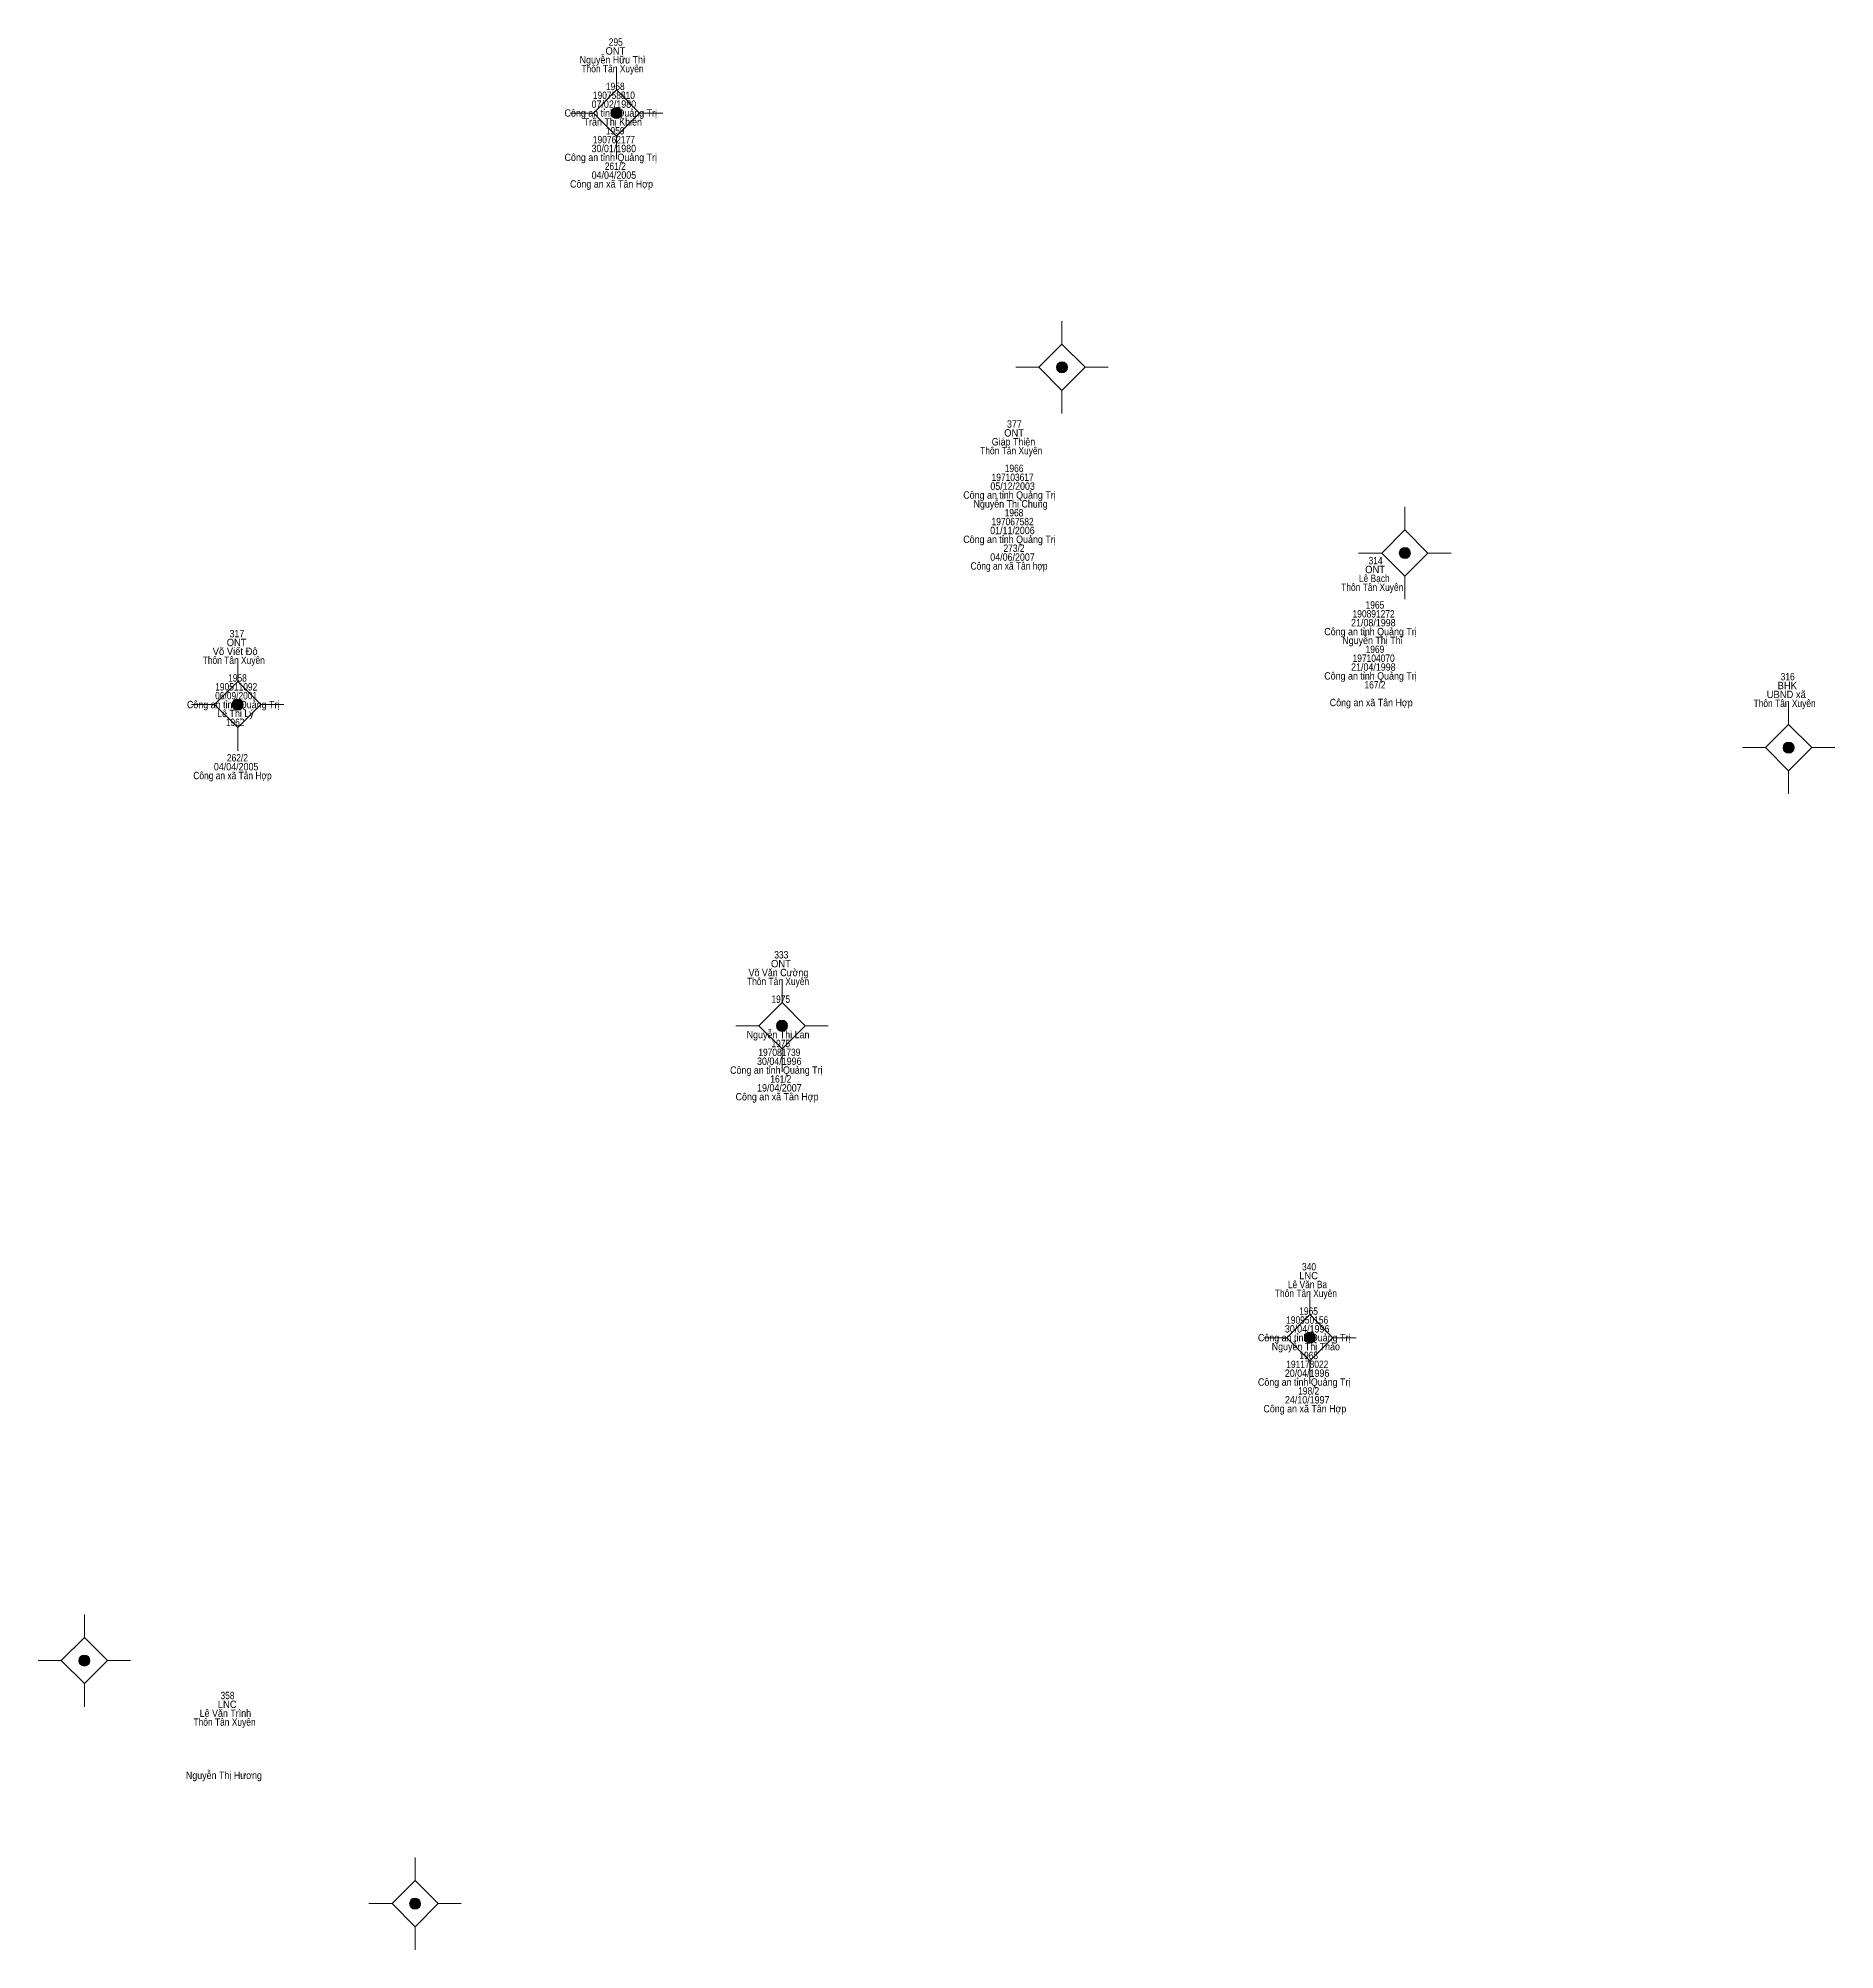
# Model space of a CAD drawing. Header units: metres. Extents: x 550999 to 552168, y 1840994 to 1841978.
# Drawn here: x 551762 to 551859.2, y 1840998.1 to 1841101.6 of the extents above; entities that cross this region are included whole.
import ezdxf
from ezdxf.enums import TextEntityAlignment as Align

# ---------------------------------------------------------------- set-up
doc = ezdxf.new("R2010")
doc.units = ezdxf.units.M
doc.header["$LTSCALE"] = 0.16
doc.layers.add('11', color=7, linetype='Continuous', lineweight=13)
doc.layers.add('15', color=7, linetype='Continuous')

msp = doc.modelspace()

# ---------------------------------------------------------------- texts
at = {"layer": '15'}
for s, width, p in [('295', 0.85, (551793.22, 1841101.18)), ('Nguyễn Hữu Thì', 0.9, (551793.045, 1841100.22)), ('Thôn Tân Xuyên', 0.85, (551793.045, 1841099.74)), ('ONT', 0.95, (551793.2, 1841100.7)), ('1958', 0.85, (551793.195, 1841098.78)), ('07/02/1980', 0.9, (551793.115, 1841097.82)), ('190758810', 0.85, (551793.12, 1841098.3)), ('Công an tỉnh Quảng Trị', 0.9, (551792.95, 1841097.34)), ('Trần Thị Khiễn', 0.9, (551793.06, 1841096.86)), ('190762177', 0.85, (551793.12, 1841095.9)), ('1959', 0.85, (551793.19, 1841096.38)), ('Công an tỉnh Quảng Trị', 0.9, (551792.95, 1841094.94)), ('30/01/1980', 0.9, (551793.115, 1841095.42)), ('Công an xã Tân Hợp', 0.9, (551792.99, 1841093.5)), ('04/04/2005', 0.9, (551793.12, 1841093.98)), ('261/2', 0.85, (551793.195, 1841094.46)), ('377', 0.9, (551814.795, 1841080.51)), ('Thôn Tân Xuyên', 0.85, (551814.625, 1841079.07)), (' Giáp Thiện', 0.9, (551814.68, 1841079.55)), ('ONT', 0.95, (551814.78, 1841080.03)), ('1966', 0.85, (551814.78, 1841078.11)), ('05/12/2003', 0.9, (551814.7, 1841077.15)), ('197103617', 0.85, (551814.7, 1841077.63)), ('Công an tỉnh Quảng Trị', 0.9, (551814.53, 1841076.67)), ('Nguyễn Thị Chung', 0.9, (551814.59, 1841076.19)), ('197067582', 0.85, (551814.7, 1841075.23)), ('1968', 0.85, (551814.775, 1841075.71)), ('Công an tỉnh Quảng Trị', 0.9, (551814.53, 1841074.27)), ('01/11/2006', 0.9, (551814.69, 1841074.75)), ('Công an xã Tân hợp ', 0.85, (551814.57, 1841072.83)), ('04/06/2007', 0.9, (551814.695, 1841073.31)), ('273/2', 0.85, (551814.775, 1841073.79)), ('314', 0.85, (551834.345, 1841073.12)), ('Lê Bạch', 0.85, (551834.275, 1841072.16)), ('ONT', 0.95, (551834.32, 1841072.64)), ('Thôn Tân Xuyên', 0.85, (551834.165, 1841071.68)), ('21/08/1998', 0.9, (551834.225, 1841069.76)), ('190891272', 0.85, (551834.24, 1841070.24)), ('1965', 0.85, (551834.31, 1841070.72)), ('ONT', 0.95, (551772.7, 1841068.69)), ('317', 0.9, (551772.715, 1841069.17)), ('Công an tỉnh Quảng Trị', 0.9, (551834.07, 1841069.28)), ('Nguyễn Thị Thỉ', 0.9, (551834.175, 1841068.8)), ('Thôn Tân Xuyên', 0.85, (551772.545, 1841067.73)), ('Võ Viết Độ', 0.95, (551772.62, 1841068.21)), ('197104070', 0.85, (551834.24, 1841067.84)), ('1969', 0.85, (551834.31, 1841068.32)), (' 1958', 0.85, (551772.68, 1841066.77)), ('Công an tỉnh Quảng Trị', 0.9, (551834.07, 1841066.88)), ('21/04/1998', 0.9, (551834.225, 1841067.36)), ('316', 0.85, (551856.65, 1841066.84)), (' 06/09/2001', 0.85, (551772.61, 1841065.81)), (' 190511092', 0.85, (551772.615, 1841066.29)), ('167/2', 0.85, (551834.315, 1841066.4)), ('UBND xã', 0.95, (551856.575, 1841065.88)), ('BHK', 0.95, (551856.63, 1841066.36)), (' Công an tỉnh Quảng Trị', 0.9, (551772.445, 1841065.33)), ('Lê Thị Lý', 0.9, (551772.635, 1841064.85)), ('Công an xã Tân Hợp', 0.9, (551834.11, 1841065.44)), ('Thôn Tân Xuyên', 0.85, (551856.485, 1841065.4)), ('1962 ', 0.85, (551772.685, 1841064.37)), (' Công an xã Tân Hợp ', 0.85, (551772.475, 1841061.49)), (' 04/04/2005', 0.9, (551772.605, 1841061.97)), (' 262/2', 0.85, (551772.68, 1841062.45)), ('ONT', 0.95, (551802.16, 1841051.31)), ('333', 0.85, (551802.18, 1841051.79)), ('Thôn Tân Xuyên', 0.85, (551802.005, 1841050.35)), ('Võ Văn Cường', 0.9, (551802.025, 1841050.83)), ('1975', 0.85, (551802.15, 1841049.39)), ('Nguyễn Thị Lan', 0.9, (551802.005, 1841047.47)), ('1975', 0.85, (551802.15, 1841046.99)), ('30/04/1996', 0.9, (551802.07, 1841046.03)), ('197081739', 0.85, (551802.075, 1841046.51)), ('Công an tỉnh Quảng Trị', 0.9, (551801.91, 1841045.55)), ('161/2', 0.85, (551802.155, 1841045.07)), ('Công an xã Tân Hợp', 0.9, (551801.95, 1841044.11)), ('19/04/2007', 0.9, (551802.075, 1841044.59)), ('340', 0.85, (551830.745, 1841034.91)), ('Lê Văn Ba', 0.85, (551830.66, 1841033.95)), ('LNC', 0.95, (551830.72, 1841034.43)), ('Thôn Tân Xuyên', 0.85, (551830.575, 1841033.47)), ('1965', 0.85, (551830.72, 1841032.51)), ('30/04/1996', 0.9, (551830.64, 1841031.55)), ('190950156', 0.85, (551830.645, 1841032.03)), ('Công an tỉnh Quảng Trị', 0.9, (551830.48, 1841031.07)), ('Nguyễn Thị Thảo', 0.9, (551830.57, 1841030.59)), ('191178022', 0.85, (551830.65, 1841029.63)), ('1968', 0.85, (551830.725, 1841030.11)), ('Công an tỉnh Quảng Trị', 0.9, (551830.48, 1841028.67)), ('20/04/1996', 0.9, (551830.64, 1841029.15)), ('24/10/1997', 0.9, (551830.645, 1841027.71)), ('198/2', 0.85, (551830.725, 1841028.19)), ('Công an xã Tân Hợp', 0.9, (551830.52, 1841027.23)), ('Lê Văn Trình', 0.9, (551772.09, 1841010.75)), ('LNC', 0.95, (551772.19, 1841011.23)), ('358', 0.85, (551772.205, 1841011.71)), ('Thôn Tân Xuyên', 0.85, (551772.045, 1841010.27)), ('Nguyễn Thị Hương', 0.9, (551772.01, 1841007.39))]:
    msp.add_text(s, height=0.4, dxfattribs=dict(at, width=width)).set_placement(p, align=Align.CENTER)

# ---------------------------------------------------------------- hatches: boundary and pattern name
at = {"layer": '11'}
for points in [[(551793.5595, 1841097.54, 1), (551792.9595, 1841097.54, 1)], [(551817.6695, 1841083.78, 1), (551817.0695, 1841083.78, 1)], [(551836.2295, 1841073.73, 1), (551835.6295, 1841073.73, 1)], [(551773.0595, 1841065.53, 1), (551772.4595, 1841065.53, 1)], [(551856.9995, 1841063.2, 1), (551856.3995, 1841063.2, 1)], [(551802.5195, 1841048.15, 1), (551801.9195, 1841048.15, 1)], [(551831.0895, 1841031.27, 1), (551830.4895, 1841031.27, 1)], [(551764.7595, 1841013.8, 1), (551764.1595, 1841013.8, 1)], [(551782.6595, 1841000.65, 1), (551782.0595, 1841000.65, 1)]]:
    msp.add_hatch(color=256, dxfattribs=at).paths.add_polyline_path(points)

# ---------------------------------------------------------------- linework, layer by layer
for p, q in [((551793.26, 1841100.04), (551793.26, 1841098.79)), ((551792.01, 1841097.54), (551790.76, 1841097.54)), ((551795.76, 1841097.54), (551794.51, 1841097.54)), ((551793.26, 1841096.29), (551793.26, 1841095.04)), ((551817.37, 1841086.28), (551817.37, 1841085.03)), ((551816.12, 1841083.78), (551814.87, 1841083.78)), ((551819.87, 1841083.78), (551818.62, 1841083.78)), ((551817.37, 1841082.53), (551817.37, 1841081.28)), ((551835.93, 1841076.23), (551835.93, 1841074.98)), ((551834.68, 1841073.73), (551833.43, 1841073.73)), ((551838.43, 1841073.73), (551837.18, 1841073.73)), ((551835.93, 1841072.48), (551835.93, 1841071.23)), ((551772.76, 1841068.03), (551772.76, 1841066.78)), ((551771.51, 1841065.53), (551770.26, 1841065.53)), ((551775.26, 1841065.53), (551774.01, 1841065.53)), ((551856.7, 1841065.7), (551856.7, 1841064.45)), ((551772.76, 1841064.28), (551772.76, 1841063.03)), ((551855.45, 1841063.2), (551854.2, 1841063.2)), ((551859.2, 1841063.2), (551857.95, 1841063.2)), ((551856.7, 1841061.95), (551856.7, 1841060.7)), ((551802.22, 1841050.65), (551802.22, 1841049.4)), ((551800.97, 1841048.15), (551799.72, 1841048.15)), ((551804.72, 1841048.15), (551803.47, 1841048.15)), ((551802.22, 1841046.9), (551802.22, 1841045.65)), ((551830.79, 1841033.77), (551830.79, 1841032.52)), ((551829.54, 1841031.27), (551828.29, 1841031.27)), ((551833.29, 1841031.27), (551832.04, 1841031.27)), ((551830.79, 1841030.02), (551830.79, 1841028.77)), ((551764.46, 1841016.3), (551764.46, 1841015.05)), ((551763.21, 1841013.8), (551761.96, 1841013.8)), ((551766.96, 1841013.8), (551765.71, 1841013.8)), ((551764.46, 1841012.55), (551764.46, 1841011.3)), ((551782.36, 1841003.15), (551782.36, 1841001.9)), ((551781.11, 1841000.65), (551779.86, 1841000.65)), ((551784.86, 1841000.65), (551783.61, 1841000.65)), ((551782.36, 1840999.4), (551782.36, 1840998.15))]:
    msp.add_line(p, q, dxfattribs=at)
for points in [[(551793.26, 1841098.79), (551792.01, 1841097.54), (551793.26, 1841096.29), (551794.51, 1841097.54)], [(551817.37, 1841085.03), (551816.12, 1841083.78), (551817.37, 1841082.53), (551818.62, 1841083.78)], [(551835.93, 1841074.98), (551834.68, 1841073.73), (551835.93, 1841072.48), (551837.18, 1841073.73)], [(551772.76, 1841066.78), (551771.51, 1841065.53), (551772.76, 1841064.28), (551774.01, 1841065.53)], [(551856.7, 1841064.45), (551855.45, 1841063.2), (551856.7, 1841061.95), (551857.95, 1841063.2)], [(551802.22, 1841049.4), (551800.97, 1841048.15), (551802.22, 1841046.9), (551803.47, 1841048.15)], [(551830.79, 1841032.52), (551829.54, 1841031.27), (551830.79, 1841030.02), (551832.04, 1841031.27)], [(551764.46, 1841015.05), (551763.21, 1841013.8), (551764.46, 1841012.55), (551765.71, 1841013.8)], [(551782.36, 1841001.9), (551781.11, 1841000.65), (551782.36, 1840999.4), (551783.61, 1841000.65)]]:
    msp.add_lwpolyline(points, close=True, dxfattribs=at)
for centre in [(551793.2595, 1841097.54), (551817.3695, 1841083.78), (551835.9295, 1841073.73), (551772.7595, 1841065.53), (551856.6995, 1841063.2), (551802.2195, 1841048.15), (551830.7895, 1841031.27), (551764.4595, 1841013.8), (551782.3595, 1841000.65)]:
    msp.add_circle(centre, 0.3, dxfattribs=at)

msp.set_redraw_order([(e.dxf.handle, doc.entitydb.next_handle()) for e in msp.query("TEXT MTEXT ATTDEF DIMENSION ARC_DIMENSION")])  # texts and dimensions are drawn at this point

doc.saveas('drawing.dxf')
